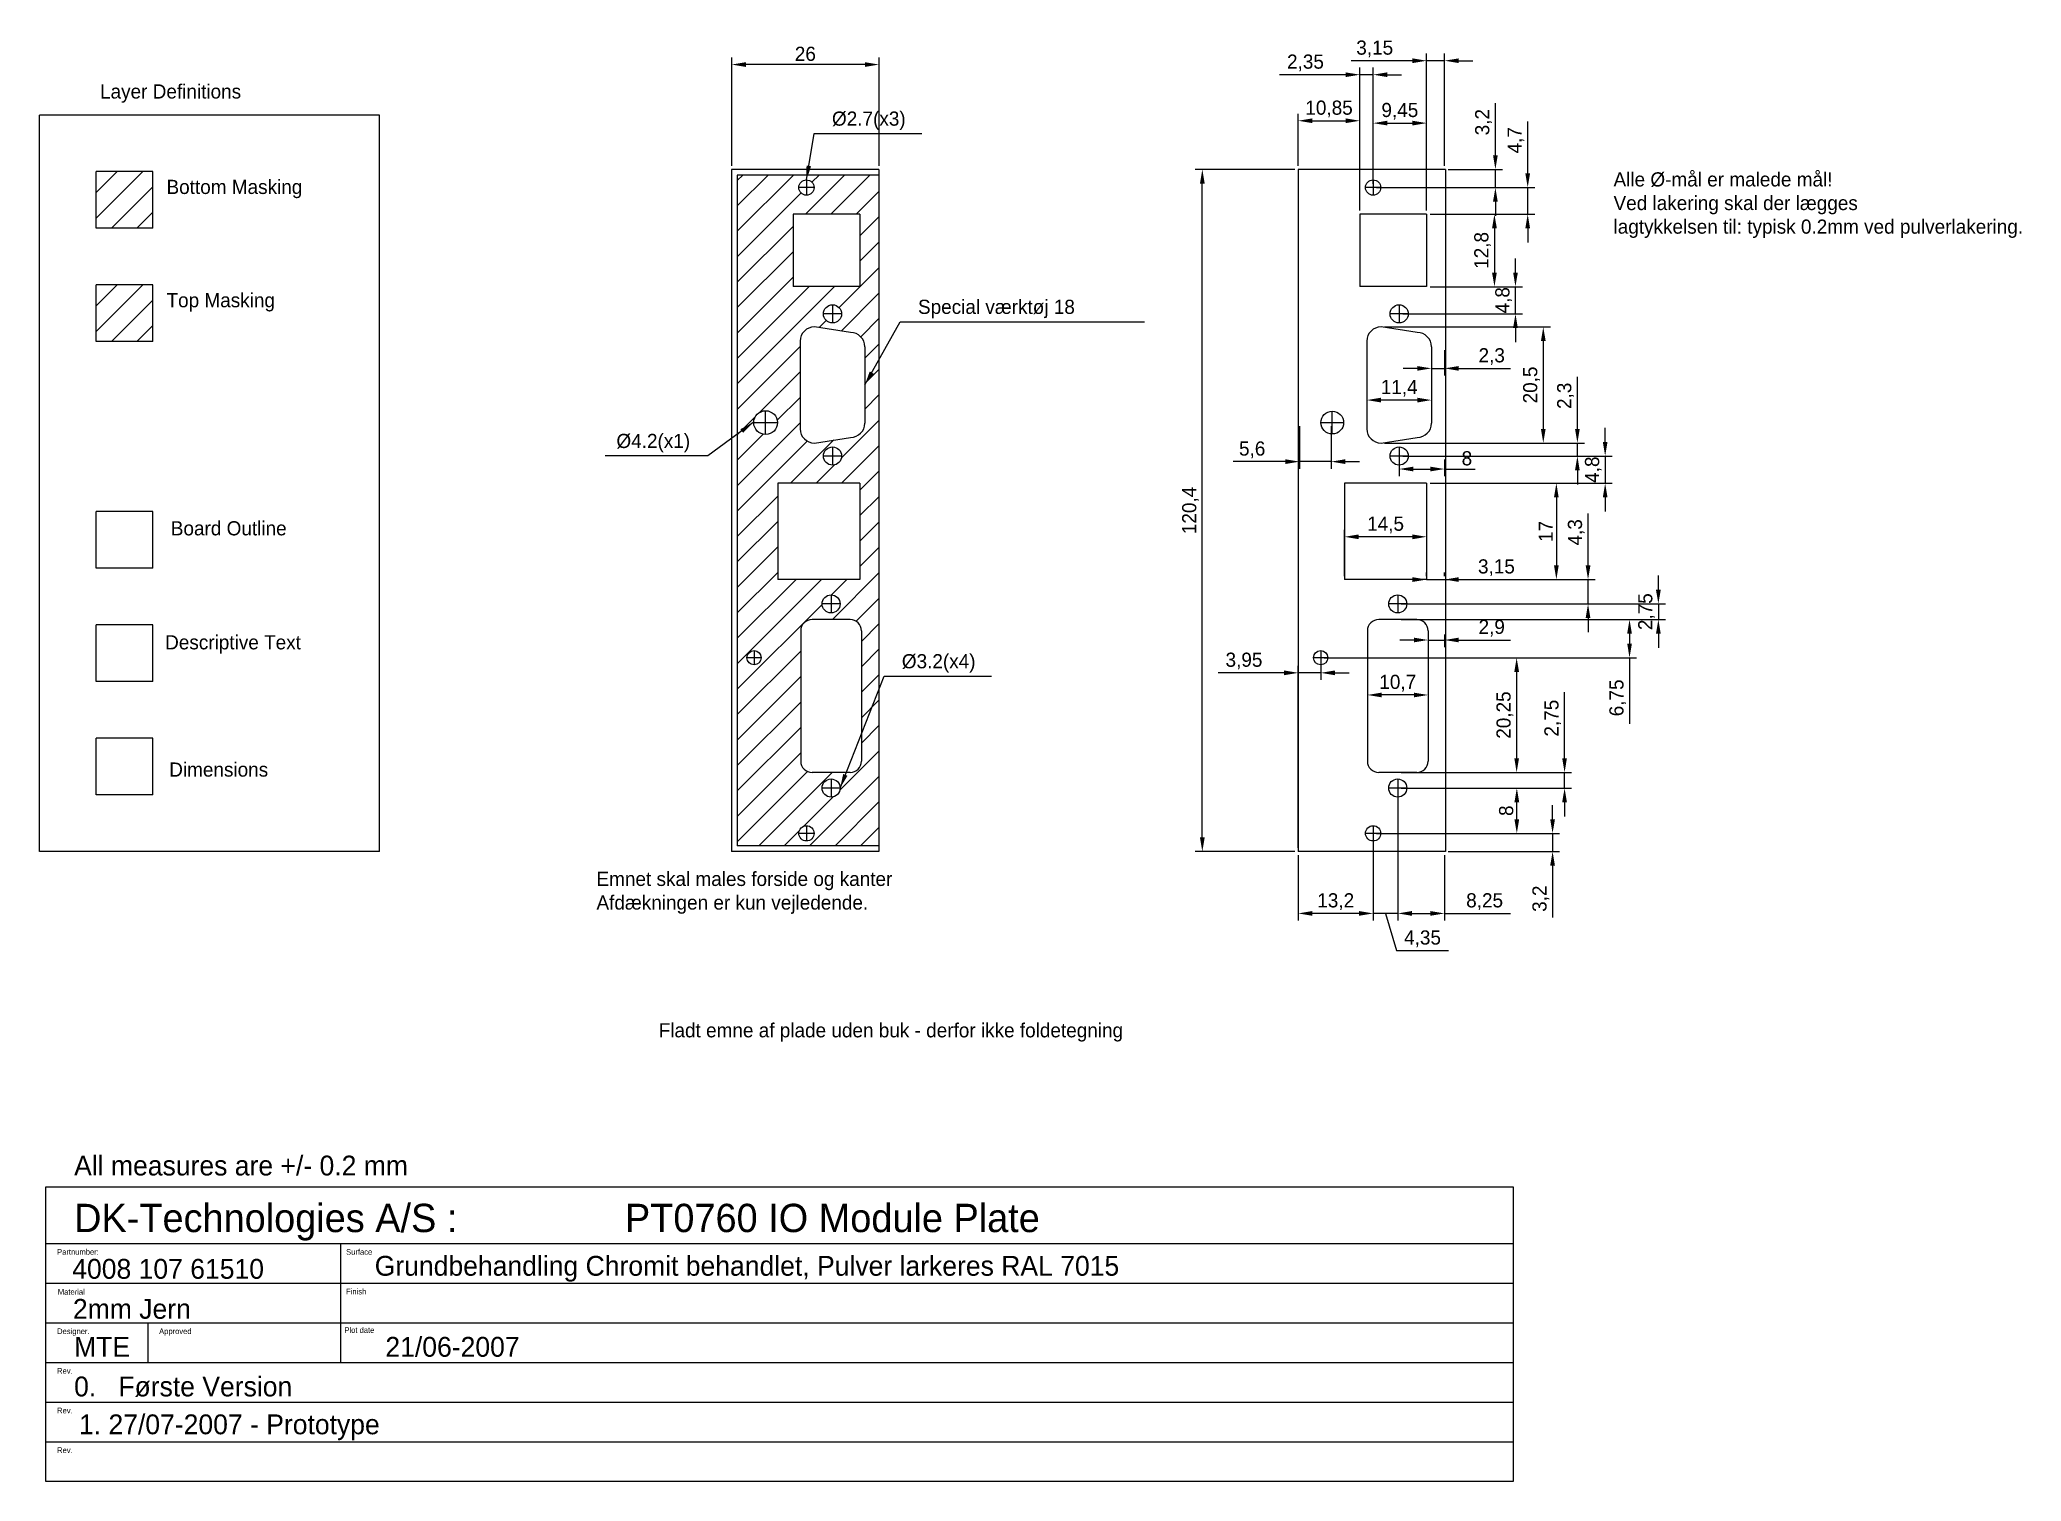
# Model space of a CAD drawing. Header units: millimetres. Extents: x -1 to 348, y -76 to 178.
import ezdxf

# ---------------------------------------------------------------- set-up
doc = ezdxf.new("R2010")
doc.units = ezdxf.units.MM
for name, color, linetype in [('Bottom Masking', 10, 'Continuous'), ('Descriptive Text', 9, 'Continuous'), ('dimensions', 151, 'Continuous'), ('Top Masking', 200, 'Continuous')]:
    doc.layers.add(name, color=color, linetype=linetype)
doc.dimstyles.new('ISO-25', dxfattribs={"dimtxt": 2.5, "dimasz": 2.5, "dimexe": 1.25, "dimexo": 0.625, "dimtad": 1, "dimtxsty": 'Standard', "dimcen": 2.5, "dimadec": 0, "dimazin": 0, "dimtfac": 1, "dimtmove": 0, "dimatfit": 3, "dimfxl": 0, "dimarcsym": 0})

msp = doc.modelspace()

# ---------------------------------------------------------------- texts
at = {"insert": (21.809, 93.061), "char_height": 2.5, "width": 25.4979, "attachment_point": 1}
msp.add_mtext('Board Outline', dxfattribs=at)
at = {"layer": 'Bottom Masking', "insert": (21.051, 153.322), "char_height": 2.5, "width": 22.8485, "attachment_point": 1}
msp.add_mtext('Bottom Masking', dxfattribs=at)
at = {"layer": 'Descriptive Text'}
for s, height, p in [('All measures are +/- 0.2 mm', 3.5, (4.746, -22.425)), ('DK-Technologies A/S :', 5, (4.746, -32.425)), ('PT0760 IO Module Plate', 5, (101.955, -32.425)), ('Partnumber:', 1, (1.746, -36.425)), ('4008 107 61510', 3.5, (4.416, -40.66)), ('Surface', 1, (52.746, -36.425)), ('Grundbehandling Chromit behandlet, Pulver larkeres RAL 7015', 3.5, (57.796, -40.125)), ('Material', 1, (1.87, -43.489)), ('2mm Jern', 3.5, (4.54, -47.725)), ('Finish', 1, (52.746, -43.425)), ('Designer.', 1, (1.746, -50.425)), ('MTE', 3.5, (4.746, -54.425)), ('Approved', 1, (19.746, -50.425)), ('Plot date', 1, (52.446, -50.225)), ('21/06-2007', 3.5, (59.68, -54.425)), ('Rev.', 1, (1.746, -57.425)), ('0.   Første Version', 3.5, (4.746, -61.425)), ('Rev.', 1, (1.746, -64.425)), ('1. 27/07-2007 - Prototype', 3.5, (5.602, -68.109)), ('Rev.', 1, (1.746, -71.425))]:
    msp.add_text(s, height=height, dxfattribs=at).set_placement(p)
at = {"layer": 'Descriptive Text', "char_height": 2.5, "attachment_point": 1}
for s, insert, width in [('Layer Definitions', (9.319, 170.173), 44.3157), ('Alle Ø-mål er malede mål!\\PVed lakering skal der lægges\\Plagtykkelsen til: typisk 0.2mm ved pulverlakering.', (276.42, 154.649), 90.6338), ('Descriptive Text', (20.809, 72.938), 25.4979), ('Emnet skal males forside og kanter\\PAfdækningen er kun vejledende. ', (96.933, 31.173), 87.7668), ('Fladt emne af plade uden buk - derfor ikke foldetegning', (107.909, 4.452), 174.6702)]:
    msp.add_mtext(s, dxfattribs=dict(at, insert=insert, width=width))
at = {"layer": 'Descriptive Text', "char_height": 2.5}
for s, insert, attachment_point in [('Ø2.7(x3)', (138.492, 162.128), 7), ('Special værktøj 18', (153.671, 128.901), 7), ('Ø4.2(x1)', (113.457, 105.228), 9), ('Ø3.2(x4)', (150.819, 66.344), 7)]:
    msp.add_mtext(s, dxfattribs=dict(at, insert=insert, attachment_point=attachment_point))
at = {"layer": 'dimensions', "insert": (21.529, 50.473), "char_height": 2.5, "width": 30.761, "attachment_point": 1}
msp.add_mtext('Dimensions', dxfattribs=at)
at = {"layer": 'Top Masking', "insert": (21.051, 133.322), "char_height": 2.5, "width": 22.8485, "attachment_point": 1}
msp.add_mtext('Top Masking', dxfattribs=at)

# ---------------------------------------------------------------- blocks, each defined once
blk = doc.blocks.new('*D83')
at = {"layer": 'Defpoints', "color": 0}
for p in [(238.34, 45.96), (246.59, 34.76), (238.34, 23.83)]:
    blk.add_point(p, dxfattribs=at)
at = {"layer": 'dimensions', "color": 0, "lineweight": -2}
for p, q in [((238.34, 45.34), (238.34, 22.58)), ((246.59, 34.14), (246.59, 22.58)), ((240.84, 23.83), (244.09, 23.83)), ((246.59, 23.83), (258.25, 23.83))]:
    blk.add_line(p, q, dxfattribs=at)
at = {"layer": 'dimensions', "color": 0}
for points in [[(240.84, 24.25), (240.84, 23.41), (238.34, 23.83)], [(244.09, 24.25), (244.09, 23.41), (246.59, 23.83)]]:
    blk.add_solid(points, dxfattribs=at)
at = {"layer": 'dimensions', "color": 0, "insert": (253.67, 25.91), "char_height": 2.5, "attachment_point": 5}
blk.add_mtext('8,25', dxfattribs=at)
blk = doc.blocks.new('*D84')
at = {"layer": 'Defpoints', "color": 0}
for p in [(238.34, 45.96), (233.99, 37.96), (233.99, 23.83)]:
    blk.add_point(p, dxfattribs=at)
at = {"layer": 'dimensions', "color": 0, "lineweight": -2}
for p, q in [((238.34, 45.34), (238.34, 22.58)), ((233.99, 37.34), (233.99, 22.58)), ((231.49, 23.83), (228.99, 23.83)), ((238.34, 23.83), (233.99, 23.83)), ((238.34, 23.83), (233.99, 23.83)), ((236.16, 23.83), (238.13, 17.27)), ((240.84, 23.83), (243.34, 23.83)), ((238.13, 17.27), (247.3, 17.27))]:
    blk.add_line(p, q, dxfattribs=at)
at = {"layer": 'dimensions', "color": 0}
for points in [[(231.49, 24.25), (231.49, 23.41), (233.99, 23.83)], [(240.84, 24.25), (240.84, 23.41), (238.34, 23.83)]]:
    blk.add_solid(points, dxfattribs=at)
at = {"layer": 'dimensions', "color": 0, "insert": (242.71, 19.35), "char_height": 2.5, "attachment_point": 5}
blk.add_mtext('4,35', dxfattribs=at)
blk = doc.blocks.new('*D85')
at = {"layer": 'Defpoints', "color": 0}
for p in [(233.99, 37.96), (220.79, 34.76), (220.79, 23.83)]:
    blk.add_point(p, dxfattribs=at)
at = {"layer": 'dimensions', "color": 0, "lineweight": -2}
for p, q in [((233.99, 37.34), (233.99, 22.58)), ((220.79, 34.14), (220.79, 22.58)), ((231.49, 23.83), (223.29, 23.83))]:
    blk.add_line(p, q, dxfattribs=at)
at = {"layer": 'dimensions', "color": 0}
for points in [[(223.29, 24.25), (223.29, 23.41), (220.79, 23.83)], [(231.49, 24.25), (231.49, 23.41), (233.99, 23.83)]]:
    blk.add_solid(points, dxfattribs=at)
at = {"layer": 'dimensions', "color": 0, "insert": (227.39, 25.91), "char_height": 2.5, "attachment_point": 5}
blk.add_mtext('13,2', dxfattribs=at)
blk = doc.blocks.new('*D86')
at = {"layer": 'Defpoints', "color": 0}
for p in [(224.74, 68.96), (220.79, 66.3), (220.79, 34.76)]:
    blk.add_point(p, dxfattribs=at)
at = {"layer": 'dimensions', "color": 0, "lineweight": -2}
for p, q in [((220.79, 35.39), (220.79, 67.55)), ((224.74, 68.34), (224.74, 65.05)), ((218.29, 66.3), (206.62, 66.3)), ((224.74, 66.3), (220.79, 66.3)), ((227.24, 66.3), (229.74, 66.3))]:
    blk.add_line(p, q, dxfattribs=at)
at = {"layer": 'dimensions', "color": 0}
for points in [[(218.29, 66.71), (218.29, 65.88), (220.79, 66.3)], [(227.24, 66.71), (227.24, 65.88), (224.74, 66.3)]]:
    blk.add_solid(points, dxfattribs=at)
at = {"layer": 'dimensions', "color": 0, "insert": (211.2, 68.38), "char_height": 2.5, "attachment_point": 5}
blk.add_mtext('3,95', dxfattribs=at)
blk = doc.blocks.new('*D87')
at = {"layer": 'Defpoints', "color": 0}
for p in [(231.64, 163.75), (220.79, 155.16), (231.64, 147.26)]:
    blk.add_point(p, dxfattribs=at)
at = {"layer": 'dimensions', "color": 0, "lineweight": -2}
for p, q in [((220.79, 155.79), (220.79, 165)), ((231.64, 147.89), (231.64, 165)), ((223.29, 163.75), (229.14, 163.75))]:
    blk.add_line(p, q, dxfattribs=at)
at = {"layer": 'dimensions', "color": 0}
for points in [[(223.29, 164.17), (223.29, 163.33), (220.79, 163.75)], [(229.14, 164.17), (229.14, 163.33), (231.64, 163.75)]]:
    blk.add_solid(points, dxfattribs=at)
at = {"layer": 'dimensions', "color": 0, "insert": (226.21, 165.83), "char_height": 2.5, "attachment_point": 5}
blk.add_mtext('10,85', dxfattribs=at)
blk = doc.blocks.new('*D88')
at = {"layer": 'Defpoints', "color": 0}
for p in [(231.64, 171.88), (231.64, 155.16), (233.99, 151.96)]:
    blk.add_point(p, dxfattribs=at)
at = {"layer": 'dimensions', "color": 0, "lineweight": -2}
for p, q in [((229.14, 171.88), (217.47, 171.88)), ((231.64, 155.79), (231.64, 173.13)), ((233.99, 171.88), (231.64, 171.88)), ((233.99, 152.59), (233.99, 173.13)), ((236.49, 171.88), (238.99, 171.88))]:
    blk.add_line(p, q, dxfattribs=at)
at = {"layer": 'dimensions', "color": 0}
for points in [[(229.14, 172.29), (229.14, 171.46), (231.64, 171.88)], [(236.49, 172.29), (236.49, 171.46), (233.99, 171.88)]]:
    blk.add_solid(points, dxfattribs=at)
at = {"layer": 'dimensions', "color": 0, "insert": (222.05, 173.96), "char_height": 2.5, "attachment_point": 5}
blk.add_mtext('2,35', dxfattribs=at)
blk = doc.blocks.new('*D89')
at = {"layer": 'Defpoints', "color": 0}
for p in [(243.44, 163.33), (233.99, 151.96), (243.44, 147.26)]:
    blk.add_point(p, dxfattribs=at)
at = {"layer": 'dimensions', "color": 0, "lineweight": -2}
for p, q in [((233.99, 152.59), (233.99, 164.58)), ((243.44, 147.89), (243.44, 164.58)), ((236.49, 163.33), (240.94, 163.33))]:
    blk.add_line(p, q, dxfattribs=at)
at = {"layer": 'dimensions', "color": 0}
for points in [[(236.49, 163.75), (236.49, 162.92), (233.99, 163.33)], [(240.94, 163.75), (240.94, 162.92), (243.44, 163.33)]]:
    blk.add_solid(points, dxfattribs=at)
at = {"layer": 'dimensions', "color": 0, "insert": (238.71, 165.42), "char_height": 2.5, "attachment_point": 5}
blk.add_mtext('9,45', dxfattribs=at)
blk = doc.blocks.new('*D90')
at = {"layer": 'Defpoints', "color": 0}
for p in [(243.44, 174.35), (246.59, 155.16), (243.44, 147.26)]:
    blk.add_point(p, dxfattribs=at)
at = {"layer": 'dimensions', "color": 0, "lineweight": -2}
for p, q in [((243.44, 147.89), (243.44, 175.6)), ((246.59, 155.79), (246.59, 175.6)), ((240.94, 174.35), (230.1, 174.35)), ((246.59, 174.35), (243.44, 174.35)), ((249.09, 174.35), (251.59, 174.35))]:
    blk.add_line(p, q, dxfattribs=at)
at = {"layer": 'dimensions', "color": 0}
for points in [[(240.94, 174.76), (240.94, 173.93), (243.44, 174.35)], [(249.09, 174.76), (249.09, 173.93), (246.59, 174.35)]]:
    blk.add_solid(points, dxfattribs=at)
at = {"layer": 'dimensions', "color": 0, "insert": (234.27, 176.43), "char_height": 2.5, "attachment_point": 5}
blk.add_mtext('3,15', dxfattribs=at)
blk = doc.blocks.new('*D91')
at = {"layer": 'Defpoints', "color": 0}
for p in [(243.69, 73.71), (246.59, 73.71), (246.59, 72.09)]:
    blk.add_point(p, dxfattribs=at)
at = {"layer": 'dimensions', "color": 0, "lineweight": -2}
for p, q in [((241.19, 72.09), (238.69, 72.09)), ((243.69, 73.09), (243.69, 70.84)), ((243.69, 72.09), (246.59, 72.09)), ((246.59, 73.09), (246.59, 70.84)), ((249.09, 72.09), (258.25, 72.09))]:
    blk.add_line(p, q, dxfattribs=at)
at = {"layer": 'dimensions', "color": 0}
for points in [[(241.19, 72.51), (241.19, 71.68), (243.69, 72.09)], [(249.09, 72.51), (249.09, 71.68), (246.59, 72.09)]]:
    blk.add_solid(points, dxfattribs=at)
at = {"layer": 'dimensions', "color": 0, "insert": (254.92, 74.18), "char_height": 2.5, "attachment_point": 5}
blk.add_mtext('2,9', dxfattribs=at)
blk = doc.blocks.new('*D92')
at = {"layer": 'Defpoints', "color": 0}
for p in [(232.99, 72.09), (243.69, 72.09), (232.99, 62.39)]:
    blk.add_point(p, dxfattribs=at)
at = {"layer": 'dimensions', "color": 0, "lineweight": -2}
for p, q in [((232.99, 71.47), (232.99, 61.14)), ((243.69, 71.47), (243.69, 61.14)), ((241.19, 62.39), (235.49, 62.39))]:
    blk.add_line(p, q, dxfattribs=at)
at = {"layer": 'dimensions', "color": 0}
for points in [[(235.49, 62.8), (235.49, 61.97), (232.99, 62.39)], [(241.19, 62.8), (241.19, 61.97), (243.69, 62.39)]]:
    blk.add_solid(points, dxfattribs=at)
at = {"layer": 'dimensions', "color": 0, "insert": (238.34, 64.47), "char_height": 2.5, "attachment_point": 5}
blk.add_mtext('10,7', dxfattribs=at)
blk = doc.blocks.new('*D93')
at = {"layer": 'Defpoints', "color": 0}
for p in [(243.44, 82.76, -0.2), (246.59, 82.76), (246.59, 82.76)]:
    blk.add_point(p, dxfattribs=at)
at = {"layer": 'dimensions', "color": 0, "lineweight": -2}
for p, q in [((243.44, 83.39), (243.44, 84.01)), ((246.59, 83.39), (246.59, 84.01)), ((240.94, 82.76), (238.44, 82.76)), ((243.44, 82.76), (246.59, 82.76)), ((249.09, 82.76), (259.92, 82.76))]:
    blk.add_line(p, q, dxfattribs=at)
at = {"layer": 'dimensions', "color": 0}
for points in [[(240.94, 83.18), (240.94, 82.35), (243.44, 82.76)], [(249.09, 83.18), (249.09, 82.35), (246.59, 82.76)]]:
    blk.add_solid(points, dxfattribs=at)
at = {"layer": 'dimensions', "color": 0, "insert": (255.75, 84.85), "char_height": 2.5, "attachment_point": 5}
blk.add_mtext('3,15', dxfattribs=at)
blk = doc.blocks.new('*D94')
at = {"layer": 'Defpoints', "color": 0}
for p in [(243.44, 99.76, -0.2), (228.94, 90.31), (228.94, 82.76, -0.2)]:
    blk.add_point(p, dxfattribs=at)
at = {"layer": 'dimensions', "color": 0, "lineweight": -2}
for p, q in [((243.44, 99.14), (243.44, 89.06)), ((228.94, 83.39), (228.94, 91.56)), ((240.94, 90.31), (231.44, 90.31))]:
    blk.add_line(p, q, dxfattribs=at)
at = {"layer": 'dimensions', "color": 0}
for points in [[(231.44, 90.72), (231.44, 89.89), (228.94, 90.31)], [(240.94, 90.72), (240.94, 89.89), (243.44, 90.31)]]:
    blk.add_solid(points, dxfattribs=at)
at = {"layer": 'dimensions', "color": 0, "insert": (236.19, 92.39), "char_height": 2.5, "attachment_point": 5}
blk.add_mtext('14,5', dxfattribs=at)
blk = doc.blocks.new('*D95')
at = {"layer": 'Defpoints', "color": 0}
for p in [(238.59, 104.56), (246.59, 104.56), (246.59, 102.27)]:
    blk.add_point(p, dxfattribs=at)
at = {"layer": 'dimensions', "color": 0, "lineweight": -2}
for p, q in [((238.59, 103.94), (238.59, 101.02)), ((241.09, 102.27), (244.09, 102.27)), ((246.59, 103.94), (246.59, 101.02)), ((246.59, 102.27), (252, 102.27))]:
    blk.add_line(p, q, dxfattribs=at)
at = {"layer": 'dimensions', "color": 0}
for points in [[(241.09, 102.69), (241.09, 101.86), (238.59, 102.27)], [(244.09, 102.69), (244.09, 101.86), (246.59, 102.27)]]:
    blk.add_solid(points, dxfattribs=at)
at = {"layer": 'dimensions', "color": 0, "insert": (250.54, 104.15), "char_height": 2.5, "attachment_point": 5}
blk.add_mtext('8', dxfattribs=at)
blk = doc.blocks.new('*D96')
at = {"layer": 'Defpoints', "color": 0}
for p in [(244.29, 123.86), (246.59, 123.86), (246.59, 120.04)]:
    blk.add_point(p, dxfattribs=at)
at = {"layer": 'dimensions', "color": 0, "lineweight": -2}
for p, q in [((244.29, 123.24), (244.29, 118.79)), ((246.59, 123.24), (246.59, 118.79)), ((241.79, 120.04), (239.29, 120.04)), ((244.29, 120.04), (246.59, 120.04)), ((249.09, 120.04), (258.25, 120.04))]:
    blk.add_line(p, q, dxfattribs=at)
at = {"layer": 'dimensions', "color": 0}
for points in [[(241.79, 120.45), (241.79, 119.62), (244.29, 120.04)], [(249.09, 120.45), (249.09, 119.62), (246.59, 120.04)]]:
    blk.add_solid(points, dxfattribs=at)
at = {"layer": 'dimensions', "color": 0, "insert": (254.92, 122.12), "char_height": 2.5, "attachment_point": 5}
blk.add_mtext('2,3', dxfattribs=at)
blk = doc.blocks.new('*D97')
at = {"layer": 'Defpoints', "color": 0}
for p in [(232.89, 123.24), (244.29, 123.24), (232.89, 114.44)]:
    blk.add_point(p, dxfattribs=at)
at = {"layer": 'dimensions', "color": 0, "lineweight": -2}
for p, q in [((232.89, 122.61), (232.89, 113.19)), ((244.29, 122.61), (244.29, 113.19)), ((241.79, 114.44), (235.39, 114.44))]:
    blk.add_line(p, q, dxfattribs=at)
at = {"layer": 'dimensions', "color": 0}
for points in [[(235.39, 114.86), (235.39, 114.02), (232.89, 114.44)], [(241.79, 114.86), (241.79, 114.02), (244.29, 114.44)]]:
    blk.add_solid(points, dxfattribs=at)
at = {"layer": 'dimensions', "color": 0, "insert": (238.59, 116.52), "char_height": 2.5, "attachment_point": 5}
blk.add_mtext('11,4', dxfattribs=at)
blk = doc.blocks.new('*D98')
at = {"layer": 'Defpoints', "color": 0}
for p in [(220.99, 110.46), (226.59, 110.46), (220.99, 103.58)]:
    blk.add_point(p, dxfattribs=at)
at = {"layer": 'dimensions', "color": 0, "lineweight": -2}
for p, q in [((220.99, 109.84), (220.99, 102.33)), ((226.59, 109.84), (226.59, 102.33)), ((218.49, 103.58), (209.32, 103.58)), ((226.59, 103.58), (220.99, 103.58)), ((229.09, 103.58), (231.59, 103.58))]:
    blk.add_line(p, q, dxfattribs=at)
at = {"layer": 'dimensions', "color": 0}
for points in [[(218.49, 104), (218.49, 103.16), (220.99, 103.58)], [(229.09, 104), (229.09, 103.16), (226.59, 103.58)]]:
    blk.add_solid(points, dxfattribs=at)
at = {"layer": 'dimensions', "color": 0, "insert": (212.65, 105.66), "char_height": 2.5, "attachment_point": 5}
blk.add_mtext('5,6', dxfattribs=at)
blk = doc.blocks.new('*D99')
at = {"layer": 'Defpoints', "color": 0}
for p in [(246.59, 155.16), (233.99, 151.96), (255.57, 151.96)]:
    blk.add_point(p, dxfattribs=at)
at = {"layer": 'dimensions', "color": 0, "lineweight": -2}
for p, q in [((255.57, 157.66), (255.57, 166.83)), ((247.21, 155.16), (256.82, 155.16)), ((255.57, 151.96), (255.57, 155.16)), ((234.61, 151.96), (256.82, 151.96)), ((255.57, 149.46), (255.57, 146.96))]:
    blk.add_line(p, q, dxfattribs=at)
at = {"layer": 'dimensions', "color": 0}
for points in [[(255.15, 157.66), (255.98, 157.66), (255.57, 155.16)], [(255.15, 149.46), (255.98, 149.46), (255.57, 151.96)]]:
    blk.add_solid(points, dxfattribs=at)
at = {"layer": 'dimensions', "color": 0, "insert": (253.48, 163.5), "char_height": 2.5, "attachment_point": 5, "rotation": 90}
blk.add_mtext('3,2', dxfattribs=at)
blk = doc.blocks.new('*D100')
at = {"layer": 'Defpoints', "color": 0}
for p in [(233.99, 151.96), (243.44, 147.26), (261.27, 147.26)]:
    blk.add_point(p, dxfattribs=at)
at = {"layer": 'dimensions', "color": 0, "lineweight": -2}
for p, q in [((261.27, 154.46), (261.27, 163.63)), ((234.61, 151.96), (262.52, 151.96)), ((261.27, 147.26), (261.27, 151.96)), ((244.06, 147.26), (262.52, 147.26)), ((261.27, 144.76), (261.27, 142.26))]:
    blk.add_line(p, q, dxfattribs=at)
at = {"layer": 'dimensions', "color": 0}
for points in [[(260.85, 154.46), (261.69, 154.46), (261.27, 151.96)], [(260.85, 144.76), (261.69, 144.76), (261.27, 147.26)]]:
    blk.add_solid(points, dxfattribs=at)
at = {"layer": 'dimensions', "color": 0, "insert": (259.19, 160.3), "char_height": 2.5, "attachment_point": 5, "rotation": 90}
blk.add_mtext('4,7', dxfattribs=at)
blk = doc.blocks.new('*D101')
at = {"layer": 'Defpoints', "color": 0}
for p in [(243.44, 147.26), (243.44, 134.46), (255.4, 134.46)]:
    blk.add_point(p, dxfattribs=at)
at = {"layer": 'dimensions', "color": 0, "lineweight": -2}
for p, q in [((244.06, 147.26), (256.65, 147.26)), ((255.4, 144.76), (255.4, 136.96)), ((244.06, 134.46), (256.65, 134.46))]:
    blk.add_line(p, q, dxfattribs=at)
at = {"layer": 'dimensions', "color": 0}
for points in [[(254.98, 144.76), (255.82, 144.76), (255.4, 147.26)], [(254.98, 136.96), (255.82, 136.96), (255.4, 134.46)]]:
    blk.add_solid(points, dxfattribs=at)
at = {"layer": 'dimensions', "color": 0, "insert": (253.32, 140.86), "char_height": 2.5, "attachment_point": 5, "rotation": 90}
blk.add_mtext('12,8', dxfattribs=at)
blk = doc.blocks.new('*D102')
at = {"layer": 'Defpoints', "color": 0}
for p in [(243.44, 134.46), (259.11, 134.46), (238.59, 129.66)]:
    blk.add_point(p, dxfattribs=at)
at = {"layer": 'dimensions', "color": 0, "lineweight": -2}
for p, q in [((259.11, 136.96), (259.11, 139.46)), ((244.06, 134.46), (260.36, 134.46)), ((259.11, 129.66), (259.11, 134.46)), ((239.21, 129.66), (260.36, 129.66)), ((259.11, 127.16), (259.11, 124.66))]:
    blk.add_line(p, q, dxfattribs=at)
at = {"layer": 'dimensions', "color": 0}
for points in [[(258.7, 136.96), (259.53, 136.96), (259.11, 134.46)], [(258.7, 127.16), (259.53, 127.16), (259.11, 129.66)]]:
    blk.add_solid(points, dxfattribs=at)
at = {"layer": 'dimensions', "color": 0, "insert": (257.03, 132.06), "char_height": 2.5, "attachment_point": 5, "rotation": 90}
blk.add_mtext('4,8', dxfattribs=at)
blk = doc.blocks.new('*D103')
at = {"layer": 'Defpoints', "color": 0}
for p in [(235.39, 127.36), (235.39, 106.86), (264.02, 106.86)]:
    blk.add_point(p, dxfattribs=at)
at = {"layer": 'dimensions', "color": 0, "lineweight": -2}
for p, q in [((236.01, 127.36), (265.27, 127.36)), ((264.02, 124.86), (264.02, 109.36)), ((236.01, 106.86), (265.27, 106.86))]:
    blk.add_line(p, q, dxfattribs=at)
at = {"layer": 'dimensions', "color": 0}
for points in [[(263.61, 124.86), (264.44, 124.86), (264.02, 127.36)], [(263.61, 109.36), (264.44, 109.36), (264.02, 106.86)]]:
    blk.add_solid(points, dxfattribs=at)
at = {"layer": 'dimensions', "color": 0, "insert": (261.94, 117.11), "char_height": 2.5, "attachment_point": 5, "rotation": 90}
blk.add_mtext('20,5', dxfattribs=at)
blk = doc.blocks.new('*D104')
at = {"layer": 'Defpoints', "color": 0}
for p in [(235.39, 106.86), (270.04, 106.86), (238.59, 104.56)]:
    blk.add_point(p, dxfattribs=at)
at = {"layer": 'dimensions', "color": 0, "lineweight": -2}
for p, q in [((270.04, 109.36), (270.04, 118.53)), ((236.01, 106.86), (271.29, 106.86)), ((270.04, 104.56), (270.04, 106.86)), ((239.21, 104.56), (271.29, 104.56)), ((270.04, 102.06), (270.04, 99.56))]:
    blk.add_line(p, q, dxfattribs=at)
at = {"layer": 'dimensions', "color": 0}
for points in [[(269.62, 109.36), (270.45, 109.36), (270.04, 106.86)], [(269.62, 102.06), (270.45, 102.06), (270.04, 104.56)]]:
    blk.add_solid(points, dxfattribs=at)
at = {"layer": 'dimensions', "color": 0, "insert": (267.95, 115.2), "char_height": 2.5, "attachment_point": 5, "rotation": 90}
blk.add_mtext('2,3', dxfattribs=at)
blk = doc.blocks.new('*D105')
at = {"layer": 'Defpoints', "color": 0}
for p in [(238.59, 104.56), (243.44, 99.76, -0.2), (274.94, 99.76)]:
    blk.add_point(p, dxfattribs=at)
at = {"layer": 'dimensions', "color": 0, "lineweight": -2}
for p, q in [((274.94, 107.06), (274.94, 109.56)), ((239.21, 104.56), (276.19, 104.56)), ((274.94, 104.56), (274.94, 99.76)), ((244.06, 99.76), (276.19, 99.76)), ((274.94, 97.26), (274.94, 94.76))]:
    blk.add_line(p, q, dxfattribs=at)
at = {"layer": 'dimensions', "color": 0}
for points in [[(274.53, 107.06), (275.36, 107.06), (274.94, 104.56)], [(274.53, 97.26), (275.36, 97.26), (274.94, 99.76)]]:
    blk.add_solid(points, dxfattribs=at)
at = {"layer": 'dimensions', "color": 0, "insert": (272.86, 102.16), "char_height": 2.5, "attachment_point": 5, "rotation": 90}
blk.add_mtext('4,8', dxfattribs=at)
blk = doc.blocks.new('*D106')
at = {"layer": 'Defpoints', "color": 0}
for p in [(243.44, 99.76, -0.2), (243.19, 82.76, -0.2), (266.33, 82.76)]:
    blk.add_point(p, dxfattribs=at)
at = {"layer": 'dimensions', "color": 0, "lineweight": -2}
for p, q in [((244.06, 99.76), (267.58, 99.76)), ((266.33, 97.26), (266.33, 85.26)), ((243.81, 82.76), (267.58, 82.76))]:
    blk.add_line(p, q, dxfattribs=at)
at = {"layer": 'dimensions', "color": 0}
for points in [[(265.91, 97.26), (266.74, 97.26), (266.33, 99.76)], [(265.91, 85.26), (266.74, 85.26), (266.33, 82.76)]]:
    blk.add_solid(points, dxfattribs=at)
at = {"layer": 'dimensions', "color": 0, "insert": (264.45, 91.26), "char_height": 2.5, "attachment_point": 5, "rotation": 90}
blk.add_mtext('17', dxfattribs=at)
blk = doc.blocks.new('*D107')
at = {"layer": 'Defpoints', "color": 0}
for p in [(243.44, 82.76, -0.2), (271.92, 82.76), (238.34, 78.46)]:
    blk.add_point(p, dxfattribs=at)
at = {"layer": 'dimensions', "color": 0, "lineweight": -2}
for p, q in [((271.92, 85.26), (271.92, 94.43)), ((244.06, 82.76), (273.17, 82.76)), ((271.92, 78.46), (271.92, 82.76)), ((238.96, 78.46), (273.17, 78.46)), ((271.92, 75.96), (271.92, 73.46))]:
    blk.add_line(p, q, dxfattribs=at)
at = {"layer": 'dimensions', "color": 0}
for points in [[(271.5, 85.26), (272.34, 85.26), (271.92, 82.76)], [(271.5, 75.96), (272.34, 75.96), (271.92, 78.46)]]:
    blk.add_solid(points, dxfattribs=at)
at = {"layer": 'dimensions', "color": 0, "insert": (269.84, 91.1), "char_height": 2.5, "attachment_point": 5, "rotation": 90}
blk.add_mtext('4,3', dxfattribs=at)
blk = doc.blocks.new('*D108')
at = {"layer": 'Defpoints', "color": 0}
for p in [(238.34, 78.46), (238.34, 75.71), (284.33, 75.71)]:
    blk.add_point(p, dxfattribs=at)
at = {"layer": 'dimensions', "color": 0, "lineweight": -2}
for p, q in [((284.33, 80.96), (284.33, 83.46)), ((238.96, 78.46), (285.58, 78.46)), ((284.33, 78.46), (284.33, 75.71)), ((238.96, 75.71), (285.58, 75.71)), ((284.33, 73.21), (284.33, 70.71))]:
    blk.add_line(p, q, dxfattribs=at)
at = {"layer": 'dimensions', "color": 0}
for points in [[(283.91, 80.96), (284.75, 80.96), (284.33, 78.46)], [(283.91, 73.21), (284.75, 73.21), (284.33, 75.71)]]:
    blk.add_solid(points, dxfattribs=at)
at = {"layer": 'dimensions', "color": 0, "insert": (282.25, 77.09), "char_height": 2.5, "attachment_point": 5, "rotation": 90}
blk.add_mtext('2,75', dxfattribs=at)
blk = doc.blocks.new('*D109')
at = {"layer": 'Defpoints', "color": 0}
for p in [(238.96, 75.71), (224.74, 68.96), (279.24, 68.96)]:
    blk.add_point(p, dxfattribs=at)
at = {"layer": 'dimensions', "color": 0, "lineweight": -2}
for p, q in [((239.59, 75.71), (280.49, 75.71)), ((279.24, 73.21), (279.24, 71.46)), ((225.36, 68.96), (280.49, 68.96)), ((279.24, 68.96), (279.24, 57.3))]:
    blk.add_line(p, q, dxfattribs=at)
at = {"layer": 'dimensions', "color": 0}
for points in [[(278.83, 73.21), (279.66, 73.21), (279.24, 75.71)], [(278.83, 71.46), (279.66, 71.46), (279.24, 68.96)]]:
    blk.add_solid(points, dxfattribs=at)
at = {"layer": 'dimensions', "color": 0, "insert": (277.16, 61.88), "char_height": 2.5, "attachment_point": 5, "rotation": 90}
blk.add_mtext('6,75', dxfattribs=at)
blk = doc.blocks.new('*D110')
at = {"layer": 'Defpoints', "color": 0}
for p in [(224.74, 68.96), (238.34, 48.71), (259.32, 48.71)]:
    blk.add_point(p, dxfattribs=at)
at = {"layer": 'dimensions', "color": 0, "lineweight": -2}
for p, q in [((225.36, 68.96), (260.57, 68.96)), ((259.32, 66.46), (259.32, 51.21)), ((238.96, 48.71), (260.57, 48.71))]:
    blk.add_line(p, q, dxfattribs=at)
at = {"layer": 'dimensions', "color": 0}
for points in [[(258.91, 66.46), (259.74, 66.46), (259.32, 68.96)], [(258.91, 51.21), (259.74, 51.21), (259.32, 48.71)]]:
    blk.add_solid(points, dxfattribs=at)
at = {"layer": 'dimensions', "color": 0, "insert": (257.24, 58.84), "char_height": 2.5, "attachment_point": 5, "rotation": 90}
blk.add_mtext('20,25', dxfattribs=at)
blk = doc.blocks.new('*D111')
at = {"layer": 'Defpoints', "color": 0}
for p in [(238.34, 48.71), (238.34, 45.96), (267.78, 48.71)]:
    blk.add_point(p, dxfattribs=at)
at = {"layer": 'dimensions', "color": 0, "lineweight": -2}
for p, q in [((267.78, 51.21), (267.78, 62.88)), ((238.96, 48.71), (269.03, 48.71)), ((238.96, 45.96), (269.03, 45.96)), ((267.78, 45.96), (267.78, 48.71)), ((267.78, 43.46), (267.78, 40.96))]:
    blk.add_line(p, q, dxfattribs=at)
at = {"layer": 'dimensions', "color": 0}
for points in [[(267.36, 51.21), (268.19, 51.21), (267.78, 48.71)], [(267.36, 43.46), (268.19, 43.46), (267.78, 45.96)]]:
    blk.add_solid(points, dxfattribs=at)
at = {"layer": 'dimensions', "color": 0, "insert": (265.69, 58.3), "char_height": 2.5, "attachment_point": 5, "rotation": 90}
blk.add_mtext('2,75', dxfattribs=at)
blk = doc.blocks.new('*D112')
at = {"layer": 'Defpoints', "color": 0}
for p in [(238.34, 45.96), (259.35, 45.96), (233.99, 37.96)]:
    blk.add_point(p, dxfattribs=at)
at = {"layer": 'dimensions', "color": 0, "lineweight": -2}
for p, q in [((238.96, 45.96), (260.6, 45.96)), ((259.35, 40.46), (259.35, 43.46)), ((234.61, 37.96), (260.6, 37.96))]:
    blk.add_line(p, q, dxfattribs=at)
at = {"layer": 'dimensions', "color": 0}
for points in [[(258.93, 43.46), (259.77, 43.46), (259.35, 45.96)], [(258.93, 40.46), (259.77, 40.46), (259.35, 37.96)]]:
    blk.add_solid(points, dxfattribs=at)
at = {"layer": 'dimensions', "color": 0, "insert": (257.48, 41.96), "char_height": 2.5, "attachment_point": 5, "rotation": 90}
blk.add_mtext('8', dxfattribs=at)
blk = doc.blocks.new('*D113')
at = {"layer": 'Defpoints', "color": 0}
for p in [(233.99, 37.96), (246.59, 34.76), (265.66, 34.76)]:
    blk.add_point(p, dxfattribs=at)
at = {"layer": 'dimensions', "color": 0, "lineweight": -2}
for p, q in [((265.66, 40.46), (265.66, 42.96)), ((234.61, 37.96), (266.91, 37.96)), ((265.66, 37.96), (265.66, 34.76)), ((247.21, 34.76), (266.91, 34.76)), ((265.66, 32.26), (265.66, 23.1))]:
    blk.add_line(p, q, dxfattribs=at)
at = {"layer": 'dimensions', "color": 0}
for points in [[(265.24, 40.46), (266.08, 40.46), (265.66, 37.96)], [(265.24, 32.26), (266.08, 32.26), (265.66, 34.76)]]:
    blk.add_solid(points, dxfattribs=at)
at = {"layer": 'dimensions', "color": 0, "insert": (263.58, 26.43), "char_height": 2.5, "attachment_point": 5, "rotation": 90}
blk.add_mtext('3,2', dxfattribs=at)
blk = doc.blocks.new('*D114')
at = {"layer": 'Defpoints', "color": 0}
for p in [(203.85, 155.16), (220.79, 155.16), (220.79, 34.76)]:
    blk.add_point(p, dxfattribs=at)
at = {"layer": 'dimensions', "color": 0, "lineweight": -2}
for p, q in [((220.16, 155.16), (202.6, 155.16)), ((203.85, 37.26), (203.85, 152.66)), ((220.16, 34.76), (202.6, 34.76))]:
    blk.add_line(p, q, dxfattribs=at)
at = {"layer": 'dimensions', "color": 0}
for points in [[(203.43, 152.66), (204.27, 152.66), (203.85, 155.16)], [(203.43, 37.26), (204.27, 37.26), (203.85, 34.76)]]:
    blk.add_solid(points, dxfattribs=at)
at = {"layer": 'dimensions', "color": 0, "insert": (201.77, 94.96), "char_height": 2.5, "attachment_point": 5, "rotation": 90}
blk.add_mtext('120,4', dxfattribs=at)
blk = doc.blocks.new('*D116')
at = {"layer": 'Defpoints', "color": 0}
for p in [(120.79, 173.67), (120.79, 155.16), (146.79, 155.16)]:
    blk.add_point(p, dxfattribs=at)
at = {"layer": 'dimensions', "color": 0, "lineweight": -2}
for p, q in [((120.79, 155.79), (120.79, 174.92)), ((146.79, 155.79), (146.79, 174.92)), ((144.29, 173.67), (123.29, 173.67))]:
    blk.add_line(p, q, dxfattribs=at)
at = {"layer": 'dimensions', "color": 0}
for points in [[(123.29, 174.09), (123.29, 173.25), (120.79, 173.67)], [(144.29, 174.09), (144.29, 173.25), (146.79, 173.67)]]:
    blk.add_solid(points, dxfattribs=at)
at = {"layer": 'dimensions', "color": 0, "insert": (133.79, 175.55), "char_height": 2.5, "attachment_point": 5}
blk.add_mtext('26', dxfattribs=at)

# ---------------------------------------------------------------- dimensions: what is measured, and where the dimension line sits
at = {"layer": 'dimensions'}
for base, p1, p2, picture, middle in [((120.785, 173.67), (146.785, 155.163), (120.785, 155.163), '*D116', (133.785, 175.545)), ((231.635, 171.877), (233.985, 151.963), (231.635, 155.163), '*D88', (222.052, 173.96)), ((243.435, 174.346), (246.585, 155.163), (243.435, 147.263), '*D90', (234.269, 176.43)), ((231.635, 163.749), (220.785, 155.163), (231.635, 147.263), '*D87', (226.21, 165.832)), ((243.435, 163.334), (233.985, 151.963), (243.435, 147.263), '*D89', (238.71, 165.417)), ((232.885, 114.439), (244.285, 123.238), (232.885, 123.238), '*D97', (238.585, 116.522)), ((246.585, 120.038), (244.285, 123.863), (246.585, 123.863), '*D96', (254.919, 122.122)), ((220.985, 103.58), (226.585, 110.463), (220.985, 110.463), '*D98', (212.652, 105.663)), ((228.935, 90.305), (243.435, 99.763, -0.2), (228.935, 82.763, -0.2), '*D94', (236.185, 92.389)), ((246.585, 82.763), (243.435, 82.763, -0.2), (246.585, 82.763), '*D93', (255.752, 84.846)), ((246.585, 72.093), (243.685, 73.713), (246.585, 73.713), '*D91', (254.919, 74.177)), ((220.785, 66.297), (224.735, 68.963), (220.785, 34.763), '*D86', (211.202, 68.38)), ((232.985, 62.388), (243.685, 72.093), (232.985, 72.093), '*D92', (238.335, 64.471))]:
    dim = msp.add_linear_dim(base=base, p1=p1, p2=p2, dimstyle='ISO-25', dxfattribs=at)
    dim.commit()
    dim.dimension.update_dxf_attribs({"geometry": picture, "text_midpoint": middle})
for base, p1, p2, picture, middle in [((255.568, 151.963), (246.585, 155.163), (233.985, 151.963), '*D99', (255.568, 163.496)), ((261.271, 147.263), (233.985, 151.963), (243.435, 147.263), '*D100', (261.271, 160.296)), ((259.114, 134.463), (238.585, 129.663), (243.435, 134.463), '*D102', (259.114, 132.063)), ((274.945, 99.763), (238.585, 104.563), (243.435, 99.763, -0.2), '*D105', (274.945, 102.163)), ((284.33, 75.713), (238.335, 78.463), (238.335, 75.713), '*D108', (284.33, 77.088)), ((279.243, 68.963), (238.96, 75.713), (224.735, 68.963), '*D109', (279.243, 61.879))]:
    dim = msp.add_linear_dim(base=base, p1=p1, p2=p2, angle=90, dimstyle='ISO-25', dxfattribs=at)
    dim.commit()
    dim.dimension.update_dxf_attribs({"geometry": picture, "text_midpoint": middle, "dimtype": 160})
for base, p1, p2, picture, middle in [((203.85, 155.163), (220.785, 34.763), (220.785, 155.163), '*D114', (201.766, 94.963)), ((255.4, 134.463), (243.435, 147.263), (243.435, 134.463), '*D101', (253.317, 140.863)), ((264.024, 106.863), (235.385, 127.363), (235.385, 106.863), '*D103', (261.941, 117.113)), ((270.036, 106.863), (238.585, 104.563), (235.385, 106.863), '*D104', (267.952, 115.196)), ((266.327, 82.763), (243.435, 99.763, -0.2), (243.185, 82.763, -0.2), '*D106', (264.452, 91.263)), ((271.921, 82.763), (238.335, 78.463), (243.435, 82.763, -0.2), '*D107', (269.838, 91.096)), ((259.325, 48.713), (224.735, 68.963), (238.335, 48.713), '*D110', (257.242, 58.838)), ((267.775, 48.713), (238.335, 45.963), (238.335, 48.713), '*D111', (265.692, 58.296)), ((259.351, 45.963), (233.985, 37.963), (238.335, 45.963), '*D112', (257.476, 41.963)), ((265.661, 34.763), (233.985, 37.963), (246.585, 34.763), '*D113', (263.578, 26.429))]:
    dim = msp.add_linear_dim(base=base, p1=p1, p2=p2, angle=90, dimstyle='ISO-25', dxfattribs=at)
    dim.commit()
    dim.dimension.update_dxf_attribs({"geometry": picture, "text_midpoint": middle})
for base, p1, p2, picture, middle in [((246.585, 102.274), (238.585, 104.563), (246.585, 104.563), '*D95', (250.544, 102.274)), ((238.335, 23.829), (246.585, 34.763), (238.335, 45.963), '*D83', (253.669, 23.829))]:
    dim = msp.add_linear_dim(base=base, p1=p1, p2=p2, dimstyle='ISO-25', dxfattribs=at)
    dim.commit()
    dim.dimension.update_dxf_attribs({"geometry": picture, "text_midpoint": middle, "dimtype": 160})
for base, p1, p2, picture, middle in [((233.985, 23.829), (238.335, 45.963), (233.985, 37.963), '*D84', (238.754, 19.35)), ((220.785, 23.829), (233.985, 37.963), (220.785, 34.763), '*D85', (227.385, 25.912))]:
    dim = msp.add_linear_dim(base=base, p1=p1, p2=p2, dimstyle='ISO-25', override={"dimtmove": 1}, dxfattribs=at)
    dim.commit()
    dim.dimension.update_dxf_attribs({"geometry": picture, "text_midpoint": middle})

# ---------------------------------------------------------------- hatches: boundary and pattern name
at = {"layer": 'Bottom Masking'}
h = msp.add_hatch(dxfattribs=at)
h.set_pattern_fill('ANSI31', color=256, style=0)
h.set_pattern_definition([(45, (25.461, -16.2374), (-2.245064, 2.245064), [])])
h.paths.add_polyline_path([(18.659, 144.763), (18.659, 154.763), (8.659, 154.763), (8.659, 144.763)])
h = msp.add_hatch(dxfattribs=at)
h.set_pattern_fill('ANSI31', color=256, style=0)
edge = h.paths.add_edge_path(flags=16)
edge.add_arc((133.985, 151.963), 1.35, 0, 360)
edge = h.paths.add_edge_path(flags=16)
edge.add_arc((138.585, 129.663), 1.6, 0, 360)
edge = h.paths.add_edge_path(flags=16)
edge.add_arc((126.785, 110.463), 2.1, 0, 360)
edge = h.paths.add_edge_path(flags=16)
edge.add_arc((138.585, 104.563), 1.6, 0, 360)
edge = h.paths.add_edge_path(flags=16)
edge.add_arc((138.335, 78.463), 1.6, 0, 360)
edge = h.paths.add_edge_path(flags=16)
edge.add_arc((124.735, 68.963), 1.25, 0, 360)
edge = h.paths.add_edge_path(flags=16)
edge.add_arc((138.335, 45.963), 1.6, 0, 360)
edge = h.paths.add_edge_path(flags=16)
edge.add_arc((133.985, 37.963), 1.35, 0, 360)
h.paths.add_polyline_path([(143.435, 147.263), (131.635, 147.263), (131.635, 134.463), (143.435, 134.463)], flags=16)
edge = h.paths.add_edge_path(flags=16)
edge.add_line((141.785, 126.363), (135.385, 127.363))
edge.add_arc((135.385, 124.863), 2.5, 90, 180)
edge.add_line((132.885, 124.863), (132.885, 109.363))
edge.add_arc((135.385, 109.363), 2.5, 180, 270)
edge.add_line((135.385, 106.863), (141.785, 107.863))
edge.add_arc((141.785, 110.363), 2.5, 270, 360)
edge.add_line((144.285, 110.363), (144.285, 123.863))
edge.add_arc((141.785, 123.863), 2.5, 0, 90)
h.paths.add_polyline_path([(143.435, 82.763), (128.935, 82.763), (128.935, 99.763), (143.435, 99.763)], flags=16)
edge = h.paths.add_edge_path(flags=16)
edge.add_line((141.685, 48.713), (134.985, 48.713))
edge.add_arc((134.969, 50.696), 1.983, 179.51654, 270.48346, ccw=False)
edge.add_line((132.985, 50.713), (132.985, 73.713))
edge.add_arc((134.969, 73.729), 1.983, 89.51654, 180.48346, ccw=False)
edge.add_line((134.985, 75.713), (141.685, 75.713))
edge.add_arc((141.685, 73.713), 2, 0, 90, ccw=False)
edge.add_line((143.685, 73.713), (143.685, 50.713))
edge.add_arc((141.685, 50.713), 2, -90, 0, ccw=False)
edge = h.paths.add_edge_path(flags=0)
edge.add_line((141.685, 48.713), (134.985, 48.713))
edge.add_arc((134.969, 50.696), 1.983, 179.51654, 270.48346, ccw=False)
edge.add_line((132.985, 50.713), (132.985, 73.713))
edge.add_arc((134.969, 73.729), 1.983, 89.51654, 180.48346, ccw=False)
edge.add_line((134.985, 75.713), (141.685, 75.713))
edge.add_arc((141.685, 73.713), 2, 0, 90, ccw=False)
edge.add_line((143.685, 73.713), (143.685, 50.713))
edge.add_arc((141.685, 50.713), 2, -90, 0, ccw=False)
edge = h.paths.add_edge_path(flags=0)
edge.add_line((141.685, 48.713), (134.985, 48.713))
edge.add_arc((134.969, 50.696), 1.983, 179.51654, 270.48346, ccw=False)
edge.add_line((132.985, 50.713), (132.985, 73.713))
edge.add_arc((134.969, 73.729), 1.983, 89.51654, 180.48346, ccw=False)
edge.add_line((134.985, 75.713), (141.685, 75.713))
edge.add_arc((141.685, 73.713), 2, 0, 90, ccw=False)
edge.add_line((143.685, 73.713), (143.685, 50.713))
edge.add_arc((141.685, 50.713), 2, -90, 0, ccw=False)
edge = h.paths.add_edge_path(flags=0)
edge.add_line((141.685, 48.713), (134.985, 48.713))
edge.add_arc((134.969, 50.696), 1.983, 179.51654, 270.48346, ccw=False)
edge.add_line((132.985, 50.713), (132.985, 73.713))
edge.add_arc((134.969, 73.729), 1.983, 89.51654, 180.48346, ccw=False)
edge.add_line((134.985, 75.713), (141.685, 75.713))
edge.add_arc((141.685, 73.713), 2, 0, 90, ccw=False)
edge.add_line((143.685, 73.713), (143.685, 50.713))
edge.add_arc((141.685, 50.713), 2, -90, 0, ccw=False)
edge = h.paths.add_edge_path(flags=0)
edge.add_line((141.685, 48.713), (134.985, 48.713))
edge.add_arc((134.969, 50.696), 1.983, 179.51654, 270.48346, ccw=False)
edge.add_line((132.985, 50.713), (132.985, 73.713))
edge.add_arc((134.969, 73.729), 1.983, 89.51654, 180.48346, ccw=False)
edge.add_line((134.985, 75.713), (141.685, 75.713))
edge.add_arc((141.685, 73.713), 2, 0, 90, ccw=False)
edge.add_line((143.685, 73.713), (143.685, 50.713))
edge.add_arc((141.685, 50.713), 2, -90, 0, ccw=False)
edge = h.paths.add_edge_path(flags=0)
edge.add_line((141.685, 48.713), (134.985, 48.713))
edge.add_arc((134.969, 50.696), 1.983, 179.51654, 270.48346, ccw=False)
edge.add_line((132.985, 50.713), (132.985, 73.713))
edge.add_arc((134.969, 73.729), 1.983, 89.51654, 180.48346, ccw=False)
edge.add_line((134.985, 75.713), (141.685, 75.713))
edge.add_arc((141.685, 73.713), 2, 0, 90, ccw=False)
edge.add_line((143.685, 73.713), (143.685, 50.713))
edge.add_arc((141.685, 50.713), 2, -90, 0, ccw=False)
edge = h.paths.add_edge_path(flags=0)
edge.add_line((141.685, 48.713), (134.985, 48.713))
edge.add_arc((134.969, 50.696), 1.983, 179.51654, 270.48346, ccw=False)
edge.add_line((132.985, 50.713), (132.985, 73.713))
edge.add_arc((134.969, 73.729), 1.983, 89.51654, 180.48346, ccw=False)
edge.add_line((134.985, 75.713), (141.685, 75.713))
edge.add_arc((141.685, 73.713), 2, 0, 90, ccw=False)
edge.add_line((143.685, 73.713), (143.685, 50.713))
edge.add_arc((141.685, 50.713), 2, -90, 0, ccw=False)
edge = h.paths.add_edge_path(flags=0)
edge.add_line((141.685, 48.713), (134.985, 48.713))
edge.add_arc((134.969, 50.696), 1.983, 179.51654, 270.48346, ccw=False)
edge.add_line((132.985, 50.713), (132.985, 73.713))
edge.add_arc((134.969, 73.729), 1.983, 89.51654, 180.48346, ccw=False)
edge.add_line((134.985, 75.713), (141.685, 75.713))
edge.add_arc((141.685, 73.713), 2, 0, 90, ccw=False)
edge.add_line((143.685, 73.713), (143.685, 50.713))
edge.add_arc((141.685, 50.713), 2, -90, 0, ccw=False)
edge = h.paths.add_edge_path(flags=0)
edge.add_line((141.685, 48.713), (134.985, 48.713))
edge.add_arc((134.969, 50.696), 1.983, 179.51654, 270.48346, ccw=False)
edge.add_line((132.985, 50.713), (132.985, 73.713))
edge.add_arc((134.969, 73.729), 1.983, 89.51654, 180.48346, ccw=False)
edge.add_line((134.985, 75.713), (141.685, 75.713))
edge.add_arc((141.685, 73.713), 2, 0, 90, ccw=False)
edge.add_line((143.685, 73.713), (143.685, 50.713))
edge.add_arc((141.685, 50.713), 2, -90, 0, ccw=False)
edge = h.paths.add_edge_path(flags=0)
edge.add_line((141.685, 48.713), (134.985, 48.713))
edge.add_arc((134.969, 50.696), 1.983, 179.51654, 270.48346, ccw=False)
edge.add_line((132.985, 50.713), (132.985, 73.713))
edge.add_arc((134.969, 73.729), 1.983, 89.51654, 180.48346, ccw=False)
edge.add_line((134.985, 75.713), (141.685, 75.713))
edge.add_arc((141.685, 73.713), 2, 0, 90, ccw=False)
edge.add_line((143.685, 73.713), (143.685, 50.713))
edge.add_arc((141.685, 50.713), 2, -90, 0, ccw=False)
edge = h.paths.add_edge_path(flags=0)
edge.add_line((141.685, 48.713), (134.985, 48.713))
edge.add_arc((134.969, 50.696), 1.983, 179.51654, 270.48346, ccw=False)
edge.add_line((132.985, 50.713), (132.985, 73.713))
edge.add_arc((134.969, 73.729), 1.983, 89.51654, 180.48346, ccw=False)
edge.add_line((134.985, 75.713), (141.685, 75.713))
edge.add_arc((141.685, 73.713), 2, 0, 90, ccw=False)
edge.add_line((143.685, 73.713), (143.685, 50.713))
edge.add_arc((141.685, 50.713), 2, -90, 0, ccw=False)
edge = h.paths.add_edge_path()
edge.add_line((146.785, 154.163), (121.785, 154.163))
edge.add_line((121.785, 154.163), (121.785, 35.763))
edge.add_line((146.785, 35.763), (121.785, 35.763))
edge.add_line((146.785, 155.163), (146.785, 34.763))
at = {"layer": 'Top Masking'}
h = msp.add_hatch(dxfattribs=at)
h.set_pattern_fill('ANSI31', color=256, style=0)
h.set_pattern_definition([(45, (25.461, -36.2374), (-2.245064, 2.245064), [])])
h.paths.add_polyline_path([(18.659, 124.763), (18.659, 134.763), (8.659, 134.763), (8.659, 124.763)])

# ---------------------------------------------------------------- linework, layer by layer
for p, q in [((120.785, 155.163), (120.785, 34.763)), ((146.785, 155.163), (120.785, 155.163)), ((146.785, 155.163), (146.785, 34.763)), ((246.785, 155.163), (220.785, 155.163)), ((220.785, 155.163), (220.785, 34.763)), ((246.785, 155.163), (246.785, 34.763)), ((135.335, 151.963), (132.635, 151.963)), ((133.985, 153.313), (133.985, 150.613)), ((235.335, 151.963), (232.635, 151.963)), ((233.985, 153.313), (233.985, 150.613)), ((143.435, 147.263), (131.635, 147.263)), ((131.635, 147.263), (131.635, 134.463)), ((143.435, 147.263), (143.435, 134.463)), ((231.635, 147.263), (231.635, 134.463)), ((243.435, 147.263), (231.635, 147.263)), ((243.435, 147.263), (243.435, 134.463)), ((143.435, 134.463), (131.635, 134.463)), ((243.435, 134.463), (231.635, 134.463)), ((140.185, 129.663), (136.985, 129.663)), ((138.585, 131.263), (138.585, 128.063)), ((240.185, 129.663), (236.985, 129.663)), ((238.585, 131.263), (238.585, 128.063)), ((141.785, 126.363), (135.385, 127.363)), ((241.785, 126.363), (235.385, 127.363)), ((132.885, 124.863), (132.885, 109.363)), ((144.285, 123.863), (144.285, 110.363)), ((232.885, 124.863), (232.885, 109.363)), ((244.285, 123.863), (244.285, 110.363)), ((126.785, 108.363), (126.785, 112.563)), ((226.785, 108.463), (226.785, 112.463)), ((124.685, 110.463), (128.885, 110.463)), ((224.785, 110.463), (228.785, 110.463)), ((135.385, 106.863), (141.785, 107.863)), ((138.585, 106.163), (138.585, 102.963)), ((235.385, 106.863), (241.785, 107.863)), ((238.585, 106.163), (238.585, 102.963)), ((140.185, 104.563), (136.985, 104.563)), ((240.185, 104.563), (236.985, 104.563)), ((143.435, 99.763, -0.2), (128.935, 99.763, -0.2)), ((128.935, 99.763, -0.2), (128.935, 82.763, -0.2)), ((143.435, 99.763, -0.2), (143.435, 82.763, -0.2)), ((228.935, 99.763, -0.2), (228.935, 82.763, -0.2)), ((243.435, 99.763, -0.2), (228.935, 99.763, -0.2)), ((243.435, 99.763, -0.2), (243.435, 82.763, -0.2)), ((18.659, 94.763), (8.659, 94.763)), ((8.659, 84.763), (8.659, 94.763)), ((18.659, 84.763), (18.659, 94.763)), ((18.659, 84.763), (8.659, 84.763)), ((143.435, 82.763, -0.2), (128.935, 82.763, -0.2)), ((243.435, 82.763, -0.2), (228.935, 82.763, -0.2)), ((139.935, 78.463), (136.735, 78.463)), ((138.335, 80.063), (138.335, 76.863)), ((239.935, 78.463), (236.735, 78.463)), ((238.335, 80.063), (238.335, 76.863)), ((132.985, 73.713), (132.985, 50.713)), ((141.685, 75.713), (134.985, 75.713)), ((143.685, 73.713), (143.685, 50.713)), ((232.985, 73.713), (232.985, 50.713)), ((241.685, 75.713), (234.985, 75.713)), ((243.685, 73.713), (243.685, 50.713)), ((124.735, 70.213), (124.735, 67.713)), ((224.735, 70.213), (224.735, 67.713)), ((125.985, 68.963), (123.485, 68.963)), ((225.985, 68.963), (223.485, 68.963)), ((141.685, 48.713), (134.985, 48.713)), ((139.935, 45.963), (136.735, 45.963)), ((138.335, 47.563), (138.335, 44.363)), ((241.685, 48.713), (234.985, 48.713)), ((239.935, 45.963), (236.735, 45.963)), ((238.335, 47.563), (238.335, 44.363)), ((133.985, 39.313), (133.985, 36.613)), ((233.985, 39.313), (233.985, 36.613)), ((135.335, 37.963), (132.635, 37.963)), ((235.335, 37.963), (232.635, 37.963)), ((146.785, 34.763), (120.785, 34.763)), ((135.235, 34.763), (132.735, 34.763)), ((246.785, 34.763), (220.785, 34.763)), ((235.235, 34.763), (232.735, 34.763))]:
    msp.add_line(p, q)
for centre, radius in [((133.985, 151.963), 1.35), ((233.985, 151.963), 1.35), ((138.585, 129.663), 1.6), ((238.585, 129.663), 1.6), ((126.785, 110.463), 2.1), ((226.785, 110.463), 2), ((138.585, 104.563), 1.6), ((238.585, 104.563), 1.6), ((138.335, 78.463), 1.6), ((238.335, 78.463), 1.6), ((124.735, 68.963), 1.25), ((224.735, 68.963), 1.25), ((138.335, 45.963), 1.6), ((238.335, 45.963), 1.6), ((133.985, 37.963), 1.35), ((233.985, 37.963), 1.35)]:
    msp.add_circle(centre, radius)
for centre, radius, start, end in [((135.385, 124.863), 2.5, 90, 180), ((141.785, 123.863), 2.5, 0, 90), ((235.385, 124.863), 2.5, 90, 180), ((241.785, 123.863), 2.5, 0, 90), ((135.385, 109.363), 2.5, 180, 270), ((141.785, 110.363), 2.5, 270, 0), ((235.385, 109.363), 2.5, 180, 270), ((241.785, 110.363), 2.5, 270, 0), ((134.969, 73.729), 1.983, 89.51654, 180.48346), ((141.685, 73.713), 2, 0, 90), ((234.969, 73.729), 1.983, 89.51654, 180.48346), ((241.685, 73.713), 2, 0, 90), ((134.969, 50.696), 1.983, 179.51654, 270.48346), ((141.685, 50.713), 2, 270, 0), ((234.969, 50.696), 1.983, 179.51654, 270.48346), ((241.685, 50.713), 2, 270, 0)]:
    msp.add_arc(centre, radius, start, end)
at = {"layer": 'Bottom Masking'}
for p, q in [((18.659, 154.763), (8.659, 154.763)), ((8.659, 144.763), (8.659, 154.763)), ((18.659, 144.763), (18.659, 154.763)), ((146.785, 154.163), (121.785, 154.163)), ((121.785, 154.163), (121.785, 35.763)), ((18.659, 144.763), (8.659, 144.763)), ((146.785, 35.763), (121.785, 35.763))]:
    msp.add_line(p, q, dxfattribs=at)
at = {"layer": 'Descriptive Text'}
for p, q in [((58.659, 164.763), (-1.341, 164.763)), ((-1.341, 34.763), (-1.341, 164.763)), ((58.659, 34.763), (58.659, 164.763)), ((18.659, 74.763), (8.659, 74.763)), ((8.659, 64.763), (8.659, 74.763)), ((18.659, 64.763), (18.659, 74.763)), ((18.659, 64.763), (8.659, 64.763)), ((58.659, 34.763), (-1.341, 34.763)), ((-0.254, -76.425), (-0.254, -24.425)), ((-0.254, -24.425), (258.707, -24.425)), ((258.707, -24.425), (258.707, -76.425)), ((-0.254, -34.425), (258.707, -34.425)), ((51.746, -34.425), (51.746, -41.425)), ((-0.254, -41.425), (258.707, -41.425)), ((51.746, -41.425), (51.746, -48.425)), ((-0.254, -48.425), (258.707, -48.425)), ((17.746, -48.425), (17.746, -55.425)), ((51.746, -48.425), (51.746, -55.425)), ((-0.254, -55.425), (258.707, -55.425)), ((-0.254, -62.425), (258.707, -62.425)), ((-0.254, -69.425), (258.707, -69.425)), ((258.707, -76.425), (-0.254, -76.425))]:
    msp.add_line(p, q, dxfattribs=at)
at = {"layer": 'dimensions'}
for p, q in [((18.659, 54.763), (8.659, 54.763)), ((8.659, 44.763), (8.659, 54.763)), ((18.659, 44.763), (18.659, 54.763)), ((18.659, 44.763), (8.659, 44.763))]:
    msp.add_line(p, q, dxfattribs=at)
at = {"layer": 'Top Masking'}
for p, q in [((18.659, 134.763), (8.659, 134.763)), ((8.659, 124.763), (8.659, 134.763)), ((18.659, 124.763), (18.659, 134.763)), ((18.659, 124.763), (8.659, 124.763))]:
    msp.add_line(p, q, dxfattribs=at)

msp.set_redraw_order([(e.dxf.handle, doc.entitydb.next_handle()) for e in msp.query("TEXT MTEXT ATTDEF DIMENSION ARC_DIMENSION")])  # texts and dimensions are drawn at this point

# ---------------------------------------------------------------- leaders
at = {"layer": 'Descriptive Text', "annotation_type": 0, "has_hookline": 1}
for points, hookline_direction, text_width in [([(133.985, 153.313), (135.367, 161.503), (137.867, 161.503)], 0, 15.833), ([(144.285, 117.113), (150.546, 128.276), (153.046, 128.276)], 0, 40), ([(124.585, 110.463), (116.582, 104.603), (114.082, 104.603)], 1, 15), ([(139.935, 45.963), (147.694, 65.719), (150.194, 65.719)], 0, 15.833)]:
    msp.add_leader(points, dimstyle='ISO-25', dxfattribs=dict(at, hookline_direction=hookline_direction, text_width=text_width))

doc.saveas('drawing.dxf')
